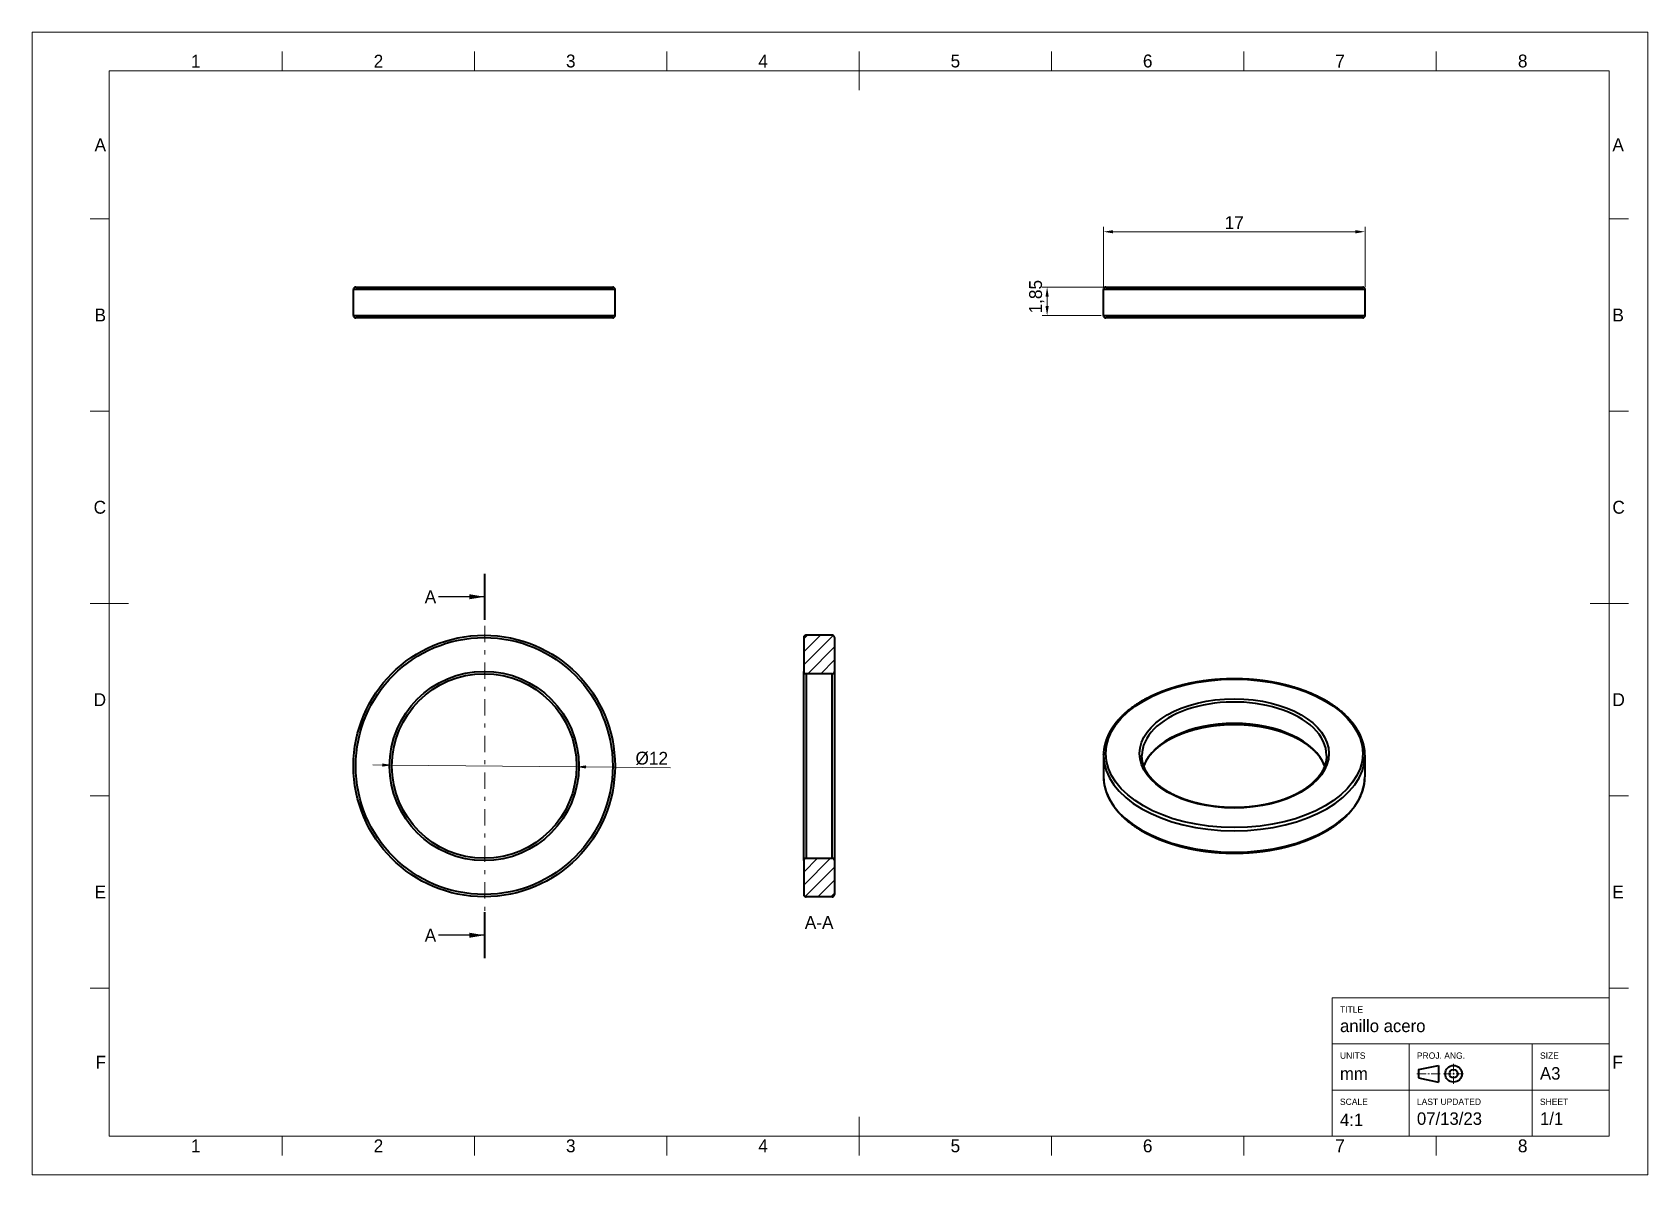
# Paper-space layout 'Sheet' of a CAD drawing. Header units: millimetres. Extents: x 0 to 420, y 0 to 297.
# The model-space entities are those that its viewports show. They can reach past a viewport. Long polylines and large blocks are cut down to what shows.
import ezdxf

# ---------------------------------------------------------------- set-up
doc = ezdxf.new("R2010")
doc.units = ezdxf.units.MM
doc.linetypes.add('SectionLineISO', pattern=[13.758333, 4.233333, -2.116667, 1.058333, -2.116667, 4.233333])
for name, color, linetype in [('Annotations', 7, 'Continuous'), ('Border', 7, 'Continuous'), ('Geometries', 7, 'Continuous')]:
    doc.layers.add(name, color=color, linetype=linetype)
doc.styles.add('Shapr0', font='txt', dxfattribs={"height": 3.3495})
doc.styles.add('Shapr1', font='txt', dxfattribs={"height": 3.3495})
doc.styles.add('Shapr3', font='txt', dxfattribs={"height": 3.3495})
doc.styles.add('Shapr4', font='txt', dxfattribs={"height": 3.3495})
doc.styles.add('Shapr6', font='txt', dxfattribs={"height": 0.837375})
doc.dimstyles.new('ISO-25', dxfattribs={"dimtxt": 2.5, "dimasz": 2.5, "dimexe": 1.25, "dimexo": 0.625, "dimtad": 1, "dimtxsty": 'Standard', "dimcen": 2.5, "dimadec": 0, "dimazin": 0, "dimtfac": 1, "dimtmove": 0, "dimatfit": 3, "dimfxl": 1, "dimarcsym": 0})

psp = doc.layouts.new('Sheet')

msp = doc.modelspace()

# ---------------------------------------------------------------- texts
at = {"layer": 'Annotations', "linetype": 'Continuous', "lineweight": 40, "insert": (204.578, 67.25), "char_height": 3.3495, "width": 1000, "attachment_point": 2, "style": 'Shapr6'}
msp.add_mtext('A-A', dxfattribs=at)
at = {"layer": 'Border', "linetype": 'Continuous', "lineweight": 15, "char_height": 3.349, "width": 3.3495, "style": 'Shapr0'}
for s, insert, attachment_point in [('1', (42.5, 287.825), 8), ('2', (90, 287.825), 8), ('3', (140, 287.825), 8), ('4', (190, 287.825), 8), ('5', (240, 287.825), 8), ('6', (290, 287.825), 8), ('7', (340, 287.825), 8), ('8', (387.5, 287.825), 8), ('A', (19.175, 267.75), 6), ('A', (410.825, 267.75), 4), ('B', (19.175, 223.5), 6), ('B', (410.825, 223.5), 4), ('C', (19.175, 173.5), 6), ('C', (410.825, 173.5), 4), ('D', (19.175, 123.5), 6), ('D', (410.825, 123.5), 4), ('E', (19.175, 73.5), 6), ('E', (410.825, 73.5), 4), ('F', (19.175, 29.25), 6), ('F', (410.825, 29.25), 4), ('1', (42.5, 9.175), 2), ('2', (90, 9.175), 2), ('3', (140, 9.175), 2), ('4', (190, 9.175), 2), ('5', (240, 9.175), 2), ('6', (290, 9.175), 2), ('7', (340, 9.175), 2), ('8', (387.5, 9.175), 2)]:
    msp.add_mtext(s, dxfattribs=dict(at, insert=insert, attachment_point=attachment_point))
at = {"layer": 'Border', "linetype": 'Continuous', "lineweight": 15, "attachment_point": 1, "style": 'Shapr1'}
for s, insert, char_height in [('TITLE', (340, 43.75), 1.65), ('anillo acero', (340, 40.32), 3.25), ('UNITS', (340, 31.783), 1.65), ('PROJ. ANG.', (360, 31.783), 1.65), ('SIZE', (392, 31.783), 1.65), ('mm', (340, 27.9), 3.25), ('A3', (392, 27.965), 3.25), ('SCALE', (340, 19.783), 1.65), ('LAST UPDATED', (360, 19.783), 1.65), ('SHEET', (392, 19.783), 1.65), ('4:1', (340, 15.9), 3.25), ('07/13/23', (360, 16.204), 3.25), ('1/1', (392, 16.204), 3.25)]:
    msp.add_mtext(s, dxfattribs=dict(at, insert=insert, char_height=char_height))

# ---------------------------------------------------------------- blocks, each defined once
blk = doc.blocks.new('*D2')
at = {"layer": 'Annotations', "color": 0, "linetype": 'Continuous', "lineweight": 15}
for p, q in [((278.5, 230.78), (278.5, 246.4)), ((344, 245.15), (281, 245.15)), ((346.5, 230.78), (346.5, 246.4))]:
    blk.add_line(p, q, dxfattribs=at)
at = {"layer": 'Annotations', "color": 0}
for points in [[(281, 245.57), (281, 244.73), (278.5, 245.15)], [(344, 244.73), (344, 245.57), (346.5, 245.15)]]:
    blk.add_solid(points, dxfattribs=at)
at = {"layer": 'Defpoints', "color": 0}
for p in [(278.5, 245.15), (278.5, 230.15), (346.5, 230.15)]:
    blk.add_point(p, dxfattribs=at)
at = {"layer": 'Annotations', "color": 0, "lineweight": 15, "insert": (312.5, 247.52), "char_height": 3.349, "attachment_point": 5, "style": 'Shapr3'}
blk.add_mtext('\\A1;17', dxfattribs=at)
blk = doc.blocks.new('*D3')
at = {"layer": 'Annotations', "color": 0, "linetype": 'Continuous', "lineweight": 15}
for p, q in [((278.48, 230.75), (262.6, 230.75)), ((263.85, 228.25), (263.85, 225.85)), ((277.88, 223.35), (262.6, 223.35))]:
    blk.add_line(p, q, dxfattribs=at)
at = {"layer": 'Annotations', "color": 0}
for points in [[(264.27, 228.25), (263.43, 228.25), (263.85, 230.75)], [(263.43, 225.85), (264.27, 225.85), (263.85, 223.35)]]:
    blk.add_solid(points, dxfattribs=at)
at = {"layer": 'Defpoints', "color": 0}
for p in [(279.1, 230.75), (263.85, 223.35), (278.5, 223.35)]:
    blk.add_point(p, dxfattribs=at)
at = {"layer": 'Annotations', "color": 0, "lineweight": 15, "insert": (261.16, 228.26), "char_height": 3.349, "attachment_point": 5, "rotation": 90, "style": 'Shapr3'}
blk.add_mtext('\\A1;1,85', dxfattribs=at)
blk = doc.blocks.new('*D4')
at = {"layer": 'Annotations', "color": 0, "linetype": 'Continuous', "lineweight": 15}
for p, q in [((91, 106.5), (88.5, 106.52)), ((93.5, 106.47), (141.5, 106.03)), ((144, 106), (165.97, 105.8))]:
    blk.add_line(p, q, dxfattribs=at)
at = {"layer": 'Annotations', "color": 0}
for points in [[(91, 106.08), (91.01, 106.91), (93.5, 106.47)], [(144, 106.42), (143.99, 105.59), (141.5, 106.03)]]:
    blk.add_solid(points, dxfattribs=at)
at = {"layer": 'Defpoints', "color": 0}
for p in [(93.5, 106.47), (141.5, 106.03)]:
    blk.add_point(p, dxfattribs=at)
at = {"layer": 'Annotations', "color": 0, "lineweight": 15, "insert": (161.06, 108.22), "char_height": 3.349, "attachment_point": 5, "rotation": 359.4663, "style": 'Shapr4'}
blk.add_mtext('\\A1;%%c12', dxfattribs=at)
blk = doc.blocks.new('*U6')
at = {"layer": 'Border', "linetype": 'Continuous', "lineweight": 15}
for p, q in [((410, 46), (338, 46)), ((338, 10), (338, 46)), ((410, 10), (410, 46)), ((410, 34), (338, 34)), ((358, 10), (358, 34)), ((390, 10), (390, 34)), ((360, 26.23), (362.38, 26.23)), ((362.82, 26.23), (363.25, 26.23)), ((366.07, 26.23), (363.68, 26.23)), ((368.88, 26.23), (366.93, 26.23)), ((369.32, 26.23), (369.75, 26.23)), ((369.53, 26.88), (369.53, 28.83)), ((369.53, 26.02), (369.53, 26.45)), ((369.53, 25.58), (369.53, 23.63)), ((370.18, 26.23), (372.13, 26.23)), ((410, 22), (338, 22)), ((410, 10), (338, 10))]:
    blk.add_line(p, q, dxfattribs=at)
at = {"layer": 'Border', "linetype": 'Continuous', "lineweight": 40}
for p, q in [((360.43, 27.32), (365.63, 28.4)), ((360.43, 27.32), (360.43, 25.15)), ((365.63, 28.4), (365.63, 24.07)), ((360.43, 25.15), (365.63, 24.07))]:
    blk.add_line(p, q, dxfattribs=at)
for radius in [2.17, 1.08]:
    blk.add_circle((369.53, 26.23), radius, dxfattribs=at)
blk = doc.blocks.new('*U5')
at = {"layer": 'Annotations', "linetype": 'Continuous', "lineweight": 40}
for p, q in [((117.62, 144.25), (117.62, 156.25)), ((117.62, 56.25), (117.62, 68.25))]:
    blk.add_line(p, q, dxfattribs=at)
at = {"layer": 'Annotations', "linetype": 'SectionLineISO', "lineweight": 15, "flags": 128}
blk.add_lwpolyline([(117.62, 62.25), (117.62, 150.25)], dxfattribs=at)
at = {"layer": 'Annotations', "linetype": 'Continuous', "lineweight": -3, "char_height": 3.35, "width": 4000, "attachment_point": 4, "style": 'Shapr4'}
for insert in [(102.02, 150.25), (102.02, 62.25)]:
    blk.add_mtext('A', dxfattribs=dict(at, insert=insert))
at = {"layer": 'Annotations', "linetype": 'Continuous', "lineweight": 15}
for points in [[(117.62, 150.25), (105.62, 150.25)], [(117.62, 62.25), (105.62, 62.25)]]:
    blk.add_leader(points, dimstyle='ISO-25', override={"dimasz": 4}, dxfattribs=at)

# ---------------------------------------------------------------- dimensions: what is measured, and where the dimension line sits
at = {"layer": 'Annotations', "linetype": 'Continuous', "lineweight": 15}
dim = msp.add_linear_dim(base=(278.5, 245.15), p1=(346.5, 230.15), p2=(278.5, 230.15), dimstyle='ISO-25', override={"dimscale": 1, "dimgap": 0.7, "dimdec": 2, "dimlfac": 0.25, "dimrnd": 0.01, "dimzin": 8, "dimdsep": 44, "dimtxsty": 'Shapr3', "dimse1": 0, "dimse2": 0, "dimadec": 2, "dimtol": 0, "dimlim": 0, "dimtp": 0, "dimtm": 0, "dimtfac": 0.6, "dimtdec": 8, "dimfrac": 2, "dimtolj": 1, "dimlwd": 15, "dimlwe": 15}, dxfattribs=at)
dim.commit()
dim.dimension.update_dxf_attribs({"geometry": '*D2', "text_midpoint": (312.5, 245.15), "dimtype": 160})
dim = msp.add_linear_dim(base=(263.849, 223.35), p1=(279.1, 230.75), p2=(278.5, 223.35), angle=90, dimstyle='ISO-25', override={"dimscale": 1, "dimgap": 0.7, "dimdec": 2, "dimlfac": 0.25, "dimrnd": 0.01, "dimzin": 8, "dimdsep": 44, "dimtxsty": 'Shapr3', "dimse1": 0, "dimse2": 0, "dimadec": 2, "dimtol": 0, "dimlim": 0, "dimtp": 0, "dimtm": 0, "dimtfac": 0.6, "dimtdec": 8, "dimfrac": 2, "dimtolj": 1, "dimlwd": 15, "dimlwe": 15}, dxfattribs=at)
dim.commit()
dim.dimension.update_dxf_attribs({"geometry": '*D3', "text_midpoint": (263.849, 228.262), "dimtype": 160})
dim = msp.add_diameter_dim_2p(p1=(93.501, 106.474), p2=(141.499, 106.026), dimstyle='ISO-25', override={"dimscale": 1, "dimgap": 0.7, "dimdec": 2, "dimlfac": 0.25, "dimrnd": 0.01, "dimzin": 8, "dimdsep": 44, "dimtxsty": 'Shapr4', "dimcen": 2.5, "dimadec": 2, "dimtol": 0, "dimlim": 0, "dimtp": 0, "dimtm": 0, "dimtfac": 0.6, "dimtdec": 8, "dimtofl": 1, "dimfrac": 2, "dimtolj": 1, "dimlwd": 15, "dimlwe": 15}, dxfattribs=at)
dim.commit()
dim.dimension.update_dxf_attribs({"geometry": '*D4', "text_midpoint": (161.039, 105.844), "dimtype": 163})

# ---------------------------------------------------------------- hatches: boundary and pattern name
at = {"layer": 'Geometries', "linetype": 'Continuous', "lineweight": 15}
h = msp.add_hatch(dxfattribs=at)
h.set_pattern_fill('ANSI31', color=256, scale=0.75, style=0)
h.set_pattern_definition([(45, (204.5777, 106.25), (-1.6838, 1.6838), [])])
h.paths.add_polyline_path([(208.578, 130.85), (208.578, 130.842), (208.577, 130.822), (208.576, 130.803), (208.575, 130.797), (208.573, 130.778), (208.571, 130.758), (208.567, 130.739), (208.563, 130.72), (208.559, 130.701), (208.554, 130.682), (208.548, 130.663), (208.541, 130.644), (208.534, 130.626), (208.527, 130.607), (208.524, 130.603), (208.516, 130.585), (208.507, 130.567), (208.498, 130.55), (208.487, 130.533), (208.477, 130.517), (208.466, 130.5), (208.454, 130.485), (208.442, 130.469), (208.429, 130.454), (208.415, 130.439), (208.412, 130.436), (208.398, 130.421), (208.384, 130.408), (208.369, 130.395), (208.354, 130.382), (208.338, 130.37), (208.322, 130.359), (208.306, 130.348), (208.289, 130.337), (208.272, 130.327), (208.255, 130.318), (208.248, 130.314), (208.23, 130.305), (208.212, 130.297), (208.194, 130.29), (208.175, 130.283), (208.156, 130.277), (208.137, 130.271), (208.133, 130.27), (208.114, 130.265), (208.095, 130.261), (208.076, 130.258), (208.056, 130.255), (208.037, 130.253), (208.017, 130.251), (207.997, 130.25), (207.978, 130.25), (201.178, 130.25), (201.171, 130.25), (201.152, 130.25), (201.132, 130.251), (201.112, 130.253), (201.092, 130.256), (201.087, 130.257), (201.068, 130.26), (201.049, 130.264), (201.03, 130.268), (201.011, 130.273), (200.992, 130.279), (200.973, 130.286), (200.955, 130.293), (200.937, 130.3), (200.918, 130.309), (200.901, 130.318), (200.894, 130.321), (200.876, 130.331), (200.86, 130.341), (200.843, 130.352), (200.827, 130.363), (200.811, 130.375), (200.796, 130.387), (200.792, 130.39), (200.777, 130.403), (200.762, 130.417), (200.748, 130.431), (200.735, 130.445), (200.722, 130.46), (200.709, 130.475), (200.697, 130.49), (200.686, 130.506), (200.675, 130.523), (200.664, 130.54), (200.661, 130.544), (200.652, 130.561), (200.642, 130.579), (200.634, 130.596), (200.626, 130.614), (200.618, 130.632), (200.612, 130.651), (200.605, 130.67), (200.6, 130.689), (200.595, 130.708), (200.59, 130.727), (200.589, 130.732), (200.586, 130.752), (200.583, 130.771), (200.581, 130.791), (200.579, 130.81), (200.578, 130.83), (200.578, 130.85), (200.578, 139.65), (200.578, 139.656), (200.578, 139.675), (200.578, 139.681), (200.58, 139.7), (200.582, 139.72), (200.584, 139.739), (200.588, 139.759), (200.592, 139.778), (200.596, 139.797), (200.601, 139.816), (200.607, 139.835), (200.613, 139.854), (200.621, 139.872), (200.622, 139.877), (200.63, 139.895), (200.639, 139.913), (200.647, 139.931), (200.657, 139.948), (200.667, 139.965), (200.678, 139.981), (200.689, 139.998), (200.7, 140.013), (200.713, 140.029), (200.726, 140.044), (200.729, 140.048), (200.742, 140.063), (200.756, 140.077), (200.77, 140.09), (200.785, 140.103), (200.8, 140.116), (200.816, 140.128), (200.831, 140.14), (200.848, 140.151), (200.865, 140.162), (200.882, 140.172), (200.886, 140.174), (200.904, 140.183), (200.921, 140.192), (200.939, 140.2), (200.957, 140.208), (200.976, 140.215), (200.994, 140.221), (201.013, 140.227), (201.032, 140.232), (201.052, 140.236), (201.071, 140.24), (201.08, 140.242), (201.099, 140.245), (201.119, 140.247), (201.138, 140.249), (201.158, 140.249), (201.178, 140.25), (207.978, 140.25), (207.989, 140.25), (208.009, 140.249), (208.014, 140.249), (208.033, 140.247), (208.053, 140.245), (208.072, 140.242), (208.092, 140.239), (208.111, 140.235), (208.13, 140.23), (208.149, 140.225), (208.168, 140.219), (208.187, 140.212), (208.205, 140.205), (208.21, 140.203), (208.228, 140.195), (208.246, 140.187), (208.263, 140.178), (208.28, 140.168), (208.297, 140.158), (208.314, 140.147), (208.33, 140.136), (208.346, 140.124), (208.361, 140.111), (208.376, 140.098), (208.38, 140.095), (208.394, 140.081), (208.408, 140.068), (208.422, 140.053), (208.435, 140.038), (208.447, 140.023), (208.459, 140.008), (208.471, 139.992), (208.482, 139.975), (208.492, 139.958), (208.502, 139.941), (208.505, 139.937), (208.514, 139.919), (208.522, 139.901), (208.53, 139.883), (208.538, 139.865), (208.544, 139.847), (208.551, 139.828), (208.556, 139.809), (208.561, 139.79), (208.565, 139.771), (208.569, 139.751), (208.57, 139.748), (208.573, 139.728), (208.575, 139.709), (208.576, 139.689), (208.577, 139.669), (208.578, 139.65)], flags=0)
h.paths.add_polyline_path([(207.978, 82.25), (207.996, 82.25), (208.016, 82.249), (208.035, 82.247), (208.055, 82.245), (208.074, 82.242), (208.094, 82.239), (208.113, 82.235), (208.132, 82.23), (208.151, 82.225), (208.17, 82.218), (208.175, 82.217), (208.194, 82.21), (208.212, 82.203), (208.23, 82.195), (208.248, 82.186), (208.265, 82.177), (208.282, 82.167), (208.299, 82.157), (208.315, 82.146), (208.332, 82.135), (208.348, 82.123), (208.352, 82.12), (208.367, 82.107), (208.382, 82.094), (208.396, 82.081), (208.41, 82.067), (208.423, 82.052), (208.436, 82.037), (208.449, 82.022), (208.461, 82.006), (208.472, 81.99), (208.483, 81.974), (208.487, 81.967), (208.498, 81.95), (208.507, 81.933), (208.516, 81.915), (208.524, 81.897), (208.532, 81.879), (208.54, 81.861), (208.541, 81.856), (208.548, 81.837), (208.554, 81.819), (208.559, 81.8), (208.563, 81.781), (208.567, 81.761), (208.571, 81.742), (208.573, 81.722), (208.575, 81.703), (208.577, 81.683), (208.578, 81.663), (208.578, 81.65), (208.578, 72.85), (208.577, 72.83), (208.576, 72.811), (208.575, 72.791), (208.572, 72.771), (208.57, 72.752), (208.569, 72.747), (208.565, 72.727), (208.561, 72.708), (208.556, 72.689), (208.55, 72.67), (208.544, 72.652), (208.537, 72.633), (208.53, 72.615), (208.522, 72.597), (208.513, 72.579), (208.504, 72.561), (208.501, 72.557), (208.491, 72.54), (208.481, 72.523), (208.47, 72.507), (208.458, 72.491), (208.446, 72.475), (208.434, 72.46), (208.421, 72.445), (208.407, 72.431), (208.393, 72.417), (208.378, 72.403), (208.372, 72.398), (208.357, 72.385), (208.342, 72.373), (208.326, 72.362), (208.31, 72.35), (208.293, 72.34), (208.276, 72.33), (208.272, 72.327), (208.254, 72.318), (208.237, 72.309), (208.219, 72.301), (208.201, 72.293), (208.182, 72.286), (208.164, 72.28), (208.145, 72.274), (208.126, 72.269), (208.106, 72.264), (208.087, 72.26), (208.076, 72.258), (208.056, 72.255), (208.037, 72.253), (208.017, 72.251), (207.997, 72.251), (207.978, 72.25), (201.178, 72.25), (201.164, 72.25), (201.144, 72.251), (201.139, 72.251), (201.119, 72.253), (201.1, 72.255), (201.08, 72.258), (201.061, 72.262), (201.042, 72.266), (201.023, 72.271), (201.004, 72.276), (200.985, 72.282), (200.966, 72.289), (200.948, 72.296), (200.943, 72.298), (200.925, 72.306), (200.907, 72.315), (200.89, 72.324), (200.873, 72.333), (200.856, 72.344), (200.84, 72.355), (200.823, 72.366), (200.808, 72.378), (200.792, 72.39), (200.777, 72.403), (200.771, 72.409), (200.757, 72.422), (200.743, 72.436), (200.73, 72.451), (200.717, 72.466), (200.705, 72.481), (200.693, 72.497), (200.69, 72.501), (200.678, 72.517), (200.668, 72.534), (200.658, 72.551), (200.648, 72.568), (200.639, 72.586), (200.631, 72.603), (200.623, 72.621), (200.616, 72.64), (200.609, 72.659), (200.603, 72.678), (200.598, 72.694), (200.593, 72.714), (200.589, 72.733), (200.586, 72.752), (200.583, 72.771), (200.581, 72.791), (200.579, 72.811), (200.578, 72.83), (200.578, 72.85), (200.578, 81.65), (200.578, 81.671), (200.579, 81.69), (200.581, 81.71), (200.583, 81.73), (200.586, 81.749), (200.589, 81.769), (200.594, 81.788), (200.595, 81.793), (200.6, 81.812), (200.606, 81.831), (200.612, 81.85), (200.619, 81.868), (200.626, 81.886), (200.634, 81.904), (200.643, 81.922), (200.652, 81.939), (200.662, 81.957), (200.672, 81.974), (200.677, 81.98), (200.688, 81.997), (200.699, 82.012), (200.711, 82.028), (200.724, 82.043), (200.737, 82.058), (200.751, 82.072), (200.755, 82.076), (200.769, 82.089), (200.783, 82.103), (200.798, 82.115), (200.814, 82.127), (200.83, 82.139), (200.846, 82.15), (200.862, 82.161), (200.879, 82.171), (200.897, 82.181), (200.915, 82.19), (200.919, 82.192), (200.937, 82.2), (200.955, 82.208), (200.974, 82.215), (200.992, 82.221), (201.011, 82.227), (201.03, 82.232), (201.049, 82.236), (201.069, 82.24), (201.088, 82.244), (201.108, 82.246), (201.119, 82.247), (201.138, 82.249), (201.158, 82.25), (201.178, 82.25)], flags=0)

# ---------------------------------------------------------------- linework, layer by layer
at = {"layer": 'Border', "linetype": 'Continuous', "lineweight": 15}
for p, q in [((65, 287), (65, 292)), ((115, 287), (115, 292)), ((165, 287), (165, 292)), ((215, 282), (215, 292)), ((265, 287), (265, 292)), ((315, 287), (315, 292)), ((365, 287), (365, 292)), ((410, 287), (20, 287)), ((20, 287), (20, 10)), ((410, 10), (410, 287)), ((20, 248.5), (15, 248.5)), ((410, 248.5), (415, 248.5)), ((20, 198.5), (15, 198.5)), ((410, 198.5), (415, 198.5)), ((25, 148.5), (15, 148.5)), ((405, 148.5), (415, 148.5)), ((20, 98.5), (15, 98.5)), ((410, 98.5), (415, 98.5)), ((20, 48.5), (15, 48.5)), ((410, 48.5), (415, 48.5)), ((215, 15), (215, 5)), ((20, 10), (410, 10)), ((65, 10), (65, 5)), ((115, 10), (115, 5)), ((165, 10), (165, 5)), ((265, 10), (265, 5)), ((315, 10), (315, 5)), ((365, 10), (365, 5))]:
    msp.add_line(p, q, dxfattribs=at)
at = {"layer": 'Geometries', "linetype": 'Continuous', "lineweight": 40}
for p, q in [((151.5, 230.15), (83.5, 230.15)), ((83.5, 223.35), (83.5, 230.15)), ((84.1, 230.75), (150.9, 230.75)), ((151.5, 223.35), (151.5, 230.15)), ((346.5, 230.15), (278.5, 230.15)), ((278.5, 223.35), (278.5, 230.15)), ((279.1, 230.75), (345.9, 230.75)), ((346.5, 223.35), (346.5, 230.15)), ((83.5, 223.35), (151.5, 223.35)), ((150.9, 222.75), (84.1, 222.75)), ((278.5, 223.35), (346.5, 223.35)), ((345.9, 222.75), (279.1, 222.75)), ((200.578, 139.65), (200.578, 130.85)), ((207.978, 140.25), (201.178, 140.25)), ((208.578, 139.65), (208.578, 130.85)), ((200.578, 81.65), (200.578, 130.85)), ((207.978, 130.25), (201.178, 130.25)), ((201.178, 130.25), (201.178, 82.25)), ((207.978, 82.25), (207.978, 130.25)), ((208.578, 130.85), (208.578, 81.65)), ((278.501, 109.199), (278.501, 109.209)), ((278.5, 109.026), (278.5, 103.474)), ((288.5, 108.973), (288.5, 109.014)), ((289.012, 106.25), (288.999, 106.285)), ((346.5, 109.065), (346.5, 109.081)), ((346.5, 103.474), (346.5, 109.026)), ((200.578, 81.65), (200.578, 72.85)), ((201.178, 82.25), (207.978, 82.25)), ((208.578, 81.65), (208.578, 72.85)), ((207.978, 72.25), (201.178, 72.25))]:
    msp.add_line(p, q, dxfattribs=at)
at = {"layer": 'Geometries', "linetype": 'Continuous', "lineweight": 40, "flags": 128}
for points in [[(201.178, 140.25), (201.142, 140.249), (201.106, 140.246), (201.071, 140.24), (201.032, 140.232), (200.993, 140.221), (200.955, 140.207), (200.917, 140.19), (200.882, 140.172), (200.847, 140.151), (200.814, 140.127), (200.783, 140.101), (200.753, 140.074), (200.726, 140.044), (200.7, 140.013), (200.677, 139.98), (200.656, 139.945), (200.637, 139.909), (200.621, 139.872), (200.607, 139.834), (200.596, 139.795), (200.587, 139.756), (200.581, 139.716), (200.578, 139.675), (200.578, 139.65)], [(208.578, 139.65), (208.577, 139.684), (208.574, 139.718), (208.569, 139.751), (208.561, 139.791), (208.55, 139.83), (208.537, 139.868), (208.521, 139.905), (208.502, 139.941), (208.481, 139.976), (208.458, 140.009), (208.433, 140.041), (208.405, 140.07), (208.376, 140.098), (208.345, 140.124), (208.312, 140.148), (208.278, 140.169), (208.242, 140.188), (208.205, 140.205), (208.167, 140.219), (208.129, 140.23), (208.089, 140.239), (208.049, 140.246), (208.009, 140.249), (207.978, 140.25)], [(200.578, 130.85), (200.579, 130.809), (200.583, 130.768), (200.59, 130.727), (200.6, 130.688), (200.612, 130.649), (200.627, 130.612), (200.644, 130.575), (200.664, 130.54), (200.686, 130.506), (200.71, 130.474), (200.737, 130.443), (200.765, 130.414), (200.796, 130.387), (200.829, 130.362), (200.864, 130.338), (200.901, 130.318), (200.937, 130.3), (200.975, 130.285), (201.013, 130.273), (201.053, 130.263), (201.092, 130.256), (201.135, 130.251), (201.178, 130.25)], [(207.978, 130.25), (208.018, 130.251), (208.058, 130.255), (208.098, 130.262), (208.137, 130.271), (208.178, 130.284), (208.217, 130.299), (208.255, 130.318), (208.29, 130.337), (208.324, 130.36), (208.356, 130.384), (208.387, 130.411), (208.415, 130.439), (208.442, 130.47), (208.466, 130.502), (208.489, 130.536), (208.509, 130.571), (208.527, 130.607), (208.542, 130.645), (208.554, 130.683), (208.564, 130.723), (208.571, 130.762), (208.576, 130.803), (208.577, 130.826), (208.578, 130.85)], [(328.444, 126.599), (328.371, 126.621), (328.232, 126.664), (328.093, 126.706), (327.954, 126.748), (327.814, 126.789), (327.674, 126.83), (327.533, 126.87), (327.393, 126.911), (327.251, 126.95), (327.11, 126.99), (326.968, 127.029), (326.826, 127.067), (326.684, 127.106), (326.541, 127.144), (326.398, 127.181), (326.255, 127.218), (326.112, 127.255), (325.968, 127.291), (325.824, 127.327), (325.679, 127.363), (325.535, 127.398), (325.39, 127.433), (325.245, 127.467), (325.099, 127.501), (324.953, 127.535), (324.808, 127.568), (324.661, 127.601), (324.515, 127.633), (324.368, 127.665), (324.221, 127.697), (324.074, 127.728), (323.926, 127.759), (323.779, 127.789), (323.631, 127.82), (323.482, 127.849), (323.334, 127.878), (323.185, 127.907), (323.037, 127.936), (322.887, 127.964), (322.738, 127.991), (322.589, 128.019), (322.439, 128.046), (322.289, 128.072), (322.139, 128.098), (321.988, 128.124), (321.838, 128.149), (321.687, 128.174), (321.536, 128.198), (321.385, 128.222), (321.234, 128.246), (321.082, 128.269), (320.93, 128.292), (320.779, 128.314), (320.626, 128.336), (320.474, 128.358), (320.322, 128.379), (320.169, 128.4), (320.017, 128.42), (319.864, 128.44), (319.711, 128.46), (319.558, 128.479), (319.404, 128.497), (319.251, 128.516), (319.097, 128.534), (318.943, 128.551), (318.79, 128.568), (318.635, 128.585), (318.481, 128.601), (318.327, 128.617), (318.173, 128.632), (318.018, 128.647), (317.864, 128.662), (317.709, 128.676), (317.554, 128.69), (317.399, 128.703), (317.244, 128.716), (317.089, 128.729), (316.934, 128.741), (316.778, 128.752), (316.623, 128.764), (316.467, 128.774), (316.312, 128.785), (316.156, 128.795), (316, 128.805), (315.844, 128.814), (315.688, 128.822), (315.532, 128.831), (315.376, 128.839), (315.22, 128.846), (315.064, 128.853), (314.908, 128.86), (314.752, 128.866), (314.595, 128.872), (314.439, 128.877), (314.283, 128.882), (314.126, 128.887), (313.97, 128.891), (313.813, 128.895), (313.657, 128.898), (313.5, 128.901), (313.344, 128.904), (313.187, 128.906), (313.03, 128.907), (312.874, 128.908), (312.717, 128.909), (312.56, 128.91), (312.404, 128.91), (312.247, 128.909), (312.091, 128.908), (311.934, 128.907), (311.777, 128.905), (311.621, 128.903), (311.464, 128.9), (311.308, 128.897), (311.151, 128.894), (310.995, 128.89), (310.838, 128.886), (310.682, 128.881), (310.525, 128.876), (310.369, 128.871), (310.213, 128.865), (310.056, 128.858), (309.9, 128.852), (309.744, 128.845), (309.588, 128.837), (309.432, 128.829), (309.276, 128.82), (309.12, 128.812), (308.964, 128.802), (308.809, 128.793), (308.653, 128.783), (308.497, 128.772), (308.342, 128.761), (308.186, 128.75), (308.031, 128.738), (307.876, 128.726), (307.721, 128.713), (307.566, 128.7), (307.411, 128.687), (307.256, 128.673), (307.101, 128.659), (306.947, 128.644), (306.792, 128.629), (306.638, 128.613), (306.484, 128.597), (306.329, 128.581), (306.175, 128.564), (306.022, 128.547), (305.868, 128.53), (305.714, 128.512), (305.561, 128.493), (305.408, 128.474), (305.254, 128.455), (305.101, 128.436), (304.949, 128.416), (304.796, 128.395), (304.643, 128.374), (304.491, 128.353), (304.339, 128.331), (304.187, 128.309), (304.035, 128.287), (303.883, 128.264), (303.732, 128.241), (303.581, 128.217), (303.43, 128.193), (303.279, 128.168), (303.128, 128.143), (302.977, 128.118), (302.827, 128.092), (302.677, 128.066), (302.527, 128.039), (302.377, 128.013), (302.228, 127.985), (302.079, 127.957), (301.93, 127.929), (301.781, 127.901), (301.632, 127.872), (301.484, 127.842), (301.336, 127.813), (301.188, 127.783), (301.04, 127.752), (300.893, 127.721), (300.745, 127.69), (300.599, 127.658), (300.452, 127.626), (300.305, 127.593), (300.159, 127.56), (300.013, 127.527), (299.868, 127.493), (299.722, 127.459), (299.577, 127.425), (299.432, 127.39), (299.288, 127.355), (299.143, 127.319), (298.999, 127.283), (298.856, 127.247), (298.712, 127.21), (298.569, 127.173), (298.426, 127.135), (298.284, 127.097), (298.141, 127.059), (297.999, 127.02), (297.858, 126.981), (297.716, 126.941), (297.575, 126.901), (297.435, 126.861), (297.294, 126.821), (297.154, 126.78), (297.014, 126.738), (296.875, 126.696), (296.736, 126.654), (296.597, 126.612), (296.459, 126.569), (296.321, 126.526), (296.183, 126.482), (296.045, 126.438), (295.908, 126.394), (295.772, 126.349), (295.635, 126.304), (295.499, 126.258), (295.364, 126.212), (295.228, 126.166), (295.093, 126.119), (294.959, 126.072), (294.825, 126.025), (294.691, 125.977), (294.557, 125.929), (294.424, 125.881), (294.292, 125.832), (294.159, 125.783), (294.027, 125.734), (293.896, 125.684), (293.765, 125.634), (293.634, 125.583), (293.504, 125.532), (293.374, 125.481), (293.244, 125.429), (293.115, 125.377), (292.986, 125.325), (292.858, 125.272), (292.73, 125.219), (292.603, 125.166), (292.475, 125.112), (292.349, 125.058), (292.223, 125.004), (292.097, 124.949), (291.971, 124.894), (291.847, 124.839), (291.722, 124.783), (291.598, 124.727), (291.474, 124.67), (291.351, 124.614), (291.228, 124.557), (291.106, 124.499), (290.984, 124.441), (290.863, 124.383), (290.742, 124.325), (290.622, 124.266), (290.502, 124.207), (290.382, 124.148), (290.263, 124.088), (290.144, 124.028), (290.026, 123.967), (289.909, 123.907), (289.792, 123.846), (289.675, 123.784), (289.559, 123.723), (289.443, 123.661), (289.328, 123.598), (289.213, 123.536), (289.099, 123.473), (288.985, 123.41), (288.872, 123.346), (288.759, 123.282), (288.647, 123.218), (288.535, 123.154), (288.424, 123.089), (288.313, 123.024), (288.203, 122.958), (288.093, 122.893), (287.984, 122.827), (287.875, 122.76), (287.767, 122.694), (287.659, 122.627), (287.552, 122.56), (287.446, 122.492), (287.34, 122.424), (287.234, 122.356), (287.129, 122.288), (287.025, 122.219), (286.921, 122.15), (286.818, 122.081), (286.715, 122.012), (286.612, 121.942), (286.511, 121.872), (286.41, 121.802), (286.309, 121.731), (286.209, 121.66), (286.109, 121.589), (286.011, 121.517), (285.912, 121.446), (285.814, 121.374), (285.717, 121.301), (285.621, 121.229), (285.524, 121.156), (285.429, 121.083), (285.334, 121.01), (285.24, 120.936), (285.146, 120.862), (285.053, 120.788), (284.96, 120.714), (284.868, 120.639), (284.777, 120.564), (284.686, 120.489), (284.595, 120.414), (284.506, 120.338), (284.417, 120.262), (284.328, 120.186), (284.24, 120.11), (284.153, 120.033), (284.067, 119.956), (283.98, 119.879), (283.895, 119.802), (283.81, 119.724), (283.726, 119.647), (283.642, 119.569), (283.559, 119.49), (283.477, 119.412), (283.395, 119.333), (283.314, 119.254), (283.234, 119.175), (283.154, 119.095), (283.075, 119.016), (282.996, 118.936), (282.918, 118.856), (282.841, 118.776), (282.764, 118.695), (282.688, 118.614), (282.613, 118.534), (282.538, 118.452), (282.464, 118.371), (282.39, 118.29), (282.317, 118.208), (282.245, 118.126), (282.173, 118.044), (282.103, 117.961), (282.032, 117.879), (281.963, 117.796), (281.894, 117.713), (281.825, 117.63), (281.758, 117.547), (281.691, 117.463), (281.625, 117.38), (281.559, 117.296), (281.494, 117.212), (281.43, 117.128), (281.366, 117.043), (281.303, 116.959), (281.241, 116.874), (281.179, 116.789), (281.118, 116.704), (281.058, 116.619), (280.998, 116.533), (280.939, 116.448), (280.881, 116.362), (280.824, 116.276), (280.767, 116.19), (280.71, 116.104), (280.655, 116.017), (280.6, 115.931), (280.546, 115.844), (280.493, 115.758), (280.44, 115.671), (280.388, 115.584), (280.336, 115.496), (280.286, 115.409), (280.236, 115.321), (280.186, 115.234), (280.138, 115.146), (280.09, 115.058), (280.043, 114.97), (279.996, 114.882), (279.95, 114.794), (279.905, 114.705), (279.861, 114.617), (279.817, 114.528), (279.774, 114.439), (279.732, 114.351), (279.69, 114.262), (279.649, 114.173), (279.609, 114.083), (279.57, 113.994), (279.531, 113.905), (279.493, 113.815), (279.455, 113.726), (279.419, 113.636), (279.383, 113.546), (279.348, 113.456), (279.313, 113.366), (279.279, 113.276), (279.246, 113.186), (279.214, 113.096), (279.182, 113.006), (279.151, 112.915), (279.121, 112.825), (279.091, 112.734), (279.063, 112.644), (279.034, 112.553), (279.007, 112.462), (278.98, 112.371), (278.955, 112.28), (278.929, 112.189), (278.905, 112.098), (278.881, 112.007), (278.858, 111.916), (278.836, 111.825), (278.814, 111.734), (278.793, 111.642), (278.773, 111.551), (278.753, 111.46), (278.735, 111.368), (278.717, 111.277), (278.699, 111.185), (278.683, 111.094), (278.667, 111.002), (278.652, 110.91), (278.637, 110.819), (278.624, 110.727), (278.611, 110.635), (278.598, 110.543), (278.587, 110.451), (278.576, 110.36), (278.566, 110.268), (278.556, 110.176), (278.548, 110.084), (278.54, 109.992), (278.533, 109.9), (278.526, 109.808), (278.52, 109.716), (278.515, 109.624), (278.511, 109.532), (278.507, 109.44), (278.504, 109.348), (278.502, 109.256), (278.501, 109.209)], [(346.5, 109.081), (346.499, 109.139), (346.498, 109.231), (346.496, 109.323), (346.494, 109.415), (346.49, 109.507), (346.486, 109.6), (346.481, 109.691), (346.476, 109.783), (346.469, 109.875), (346.462, 109.967), (346.454, 110.059), (346.446, 110.151), (346.437, 110.243), (346.427, 110.335), (346.416, 110.427), (346.405, 110.519), (346.393, 110.61), (346.38, 110.702), (346.367, 110.794), (346.352, 110.886), (346.337, 110.977), (346.322, 111.069), (346.305, 111.16), (346.288, 111.252), (346.27, 111.343), (346.252, 111.435), (346.233, 111.526), (346.213, 111.618), (346.192, 111.709), (346.17, 111.8), (346.148, 111.891), (346.125, 111.982), (346.102, 112.073), (346.078, 112.164), (346.052, 112.255), (346.027, 112.346), (346, 112.437), (345.973, 112.528), (345.945, 112.618), (345.917, 112.709), (345.887, 112.8), (345.857, 112.89), (345.827, 112.98), (345.795, 113.071), (345.763, 113.161), (345.73, 113.251), (345.697, 113.341), (345.662, 113.431), (345.627, 113.521), (345.591, 113.611), (345.555, 113.7), (345.518, 113.79), (345.48, 113.879), (345.442, 113.969), (345.402, 114.058), (345.362, 114.147), (345.322, 114.236), (345.28, 114.325), (345.238, 114.414), (345.195, 114.503), (345.152, 114.591), (345.108, 114.68), (345.063, 114.768), (345.017, 114.856), (344.971, 114.945), (344.924, 115.033), (344.876, 115.12), (344.828, 115.208), (344.779, 115.296), (344.729, 115.383), (344.679, 115.471), (344.627, 115.558), (344.576, 115.645), (344.523, 115.732), (344.47, 115.819), (344.416, 115.905), (344.361, 115.992), (344.306, 116.078), (344.25, 116.164), (344.193, 116.251), (344.136, 116.336), (344.078, 116.422), (344.019, 116.508), (343.96, 116.593), (343.9, 116.678), (343.839, 116.764), (343.778, 116.848), (343.716, 116.933), (343.653, 117.018), (343.59, 117.102), (343.525, 117.186), (343.461, 117.27), (343.395, 117.354), (343.329, 117.438), (343.263, 117.522), (343.195, 117.605), (343.127, 117.688), (343.058, 117.771), (342.989, 117.854), (342.919, 117.936), (342.848, 118.019), (342.777, 118.101), (342.705, 118.183), (342.632, 118.265), (342.559, 118.346), (342.485, 118.428), (342.41, 118.509), (342.335, 118.59), (342.259, 118.67), (342.183, 118.751), (342.106, 118.831), (342.028, 118.911), (341.95, 118.991), (341.871, 119.071), (341.791, 119.15), (341.711, 119.23), (341.63, 119.309), (341.548, 119.387), (341.466, 119.466), (341.383, 119.544), (341.3, 119.622), (341.216, 119.7), (341.131, 119.778), (341.046, 119.855), (340.96, 119.932), (340.874, 120.009), (340.787, 120.086), (340.699, 120.162), (340.611, 120.239), (340.522, 120.315), (340.433, 120.39), (340.343, 120.466), (340.252, 120.541), (340.161, 120.616), (340.069, 120.691), (339.976, 120.765), (339.883, 120.839), (339.79, 120.913), (339.696, 120.987), (339.601, 121.06), (339.506, 121.133), (339.41, 121.206), (339.313, 121.279), (339.216, 121.351), (339.119, 121.423), (339.02, 121.495), (338.922, 121.567), (338.822, 121.638), (338.722, 121.709), (338.622, 121.779), (338.521, 121.85), (338.42, 121.92), (338.317, 121.99), (338.215, 122.059), (338.112, 122.129), (338.008, 122.198), (337.904, 122.266), (337.799, 122.335), (337.694, 122.403), (337.588, 122.471), (337.481, 122.538), (337.374, 122.606), (337.267, 122.673), (337.159, 122.739), (337.05, 122.806), (336.941, 122.872), (336.832, 122.938), (336.722, 123.003), (336.611, 123.068), (336.5, 123.133), (336.389, 123.198), (336.277, 123.262), (336.164, 123.326), (336.051, 123.39), (335.937, 123.453), (335.823, 123.516), (335.709, 123.579), (335.594, 123.641), (335.478, 123.703), (335.362, 123.765), (335.245, 123.826), (335.128, 123.887), (335.011, 123.948), (334.893, 124.009), (334.774, 124.069), (334.656, 124.129), (334.536, 124.188), (334.416, 124.247), (334.296, 124.306), (334.175, 124.365), (334.054, 124.423), (333.932, 124.481), (333.81, 124.538), (333.688, 124.596), (333.565, 124.653), (333.441, 124.709), (333.317, 124.765), (333.193, 124.821), (333.068, 124.877), (332.943, 124.932), (332.817, 124.987), (332.691, 125.041), (332.565, 125.095), (332.438, 125.149), (332.31, 125.203), (332.183, 125.256), (332.054, 125.308), (331.926, 125.361), (331.797, 125.413), (331.667, 125.465), (331.538, 125.516), (331.407, 125.567), (331.277, 125.618), (331.146, 125.668), (331.014, 125.718), (330.882, 125.768), (330.75, 125.817), (330.618, 125.866), (330.485, 125.914), (330.351, 125.962), (330.218, 126.01), (330.084, 126.058), (329.949, 126.105), (329.814, 126.151), (329.679, 126.198), (329.544, 126.244), (329.408, 126.289), (329.272, 126.335), (329.135, 126.379), (328.998, 126.424), (328.861, 126.468), (328.723, 126.512), (328.585, 126.555), (328.444, 126.599)], [(289.012, 106.25), (289.018, 106.265), (289.045, 106.338), (289.073, 106.41), (289.102, 106.482), (289.131, 106.554), (289.162, 106.626), (289.193, 106.697), (289.224, 106.769), (289.256, 106.84), (289.289, 106.912), (289.323, 106.983), (289.357, 107.055), (289.392, 107.126), (289.428, 107.197), (289.464, 107.268), (289.501, 107.338), (289.539, 107.409), (289.577, 107.48), (289.616, 107.55), (289.656, 107.62), (289.697, 107.69), (289.738, 107.76), (289.779, 107.83), (289.822, 107.9), (289.865, 107.97), (289.909, 108.039), (289.953, 108.109), (289.998, 108.178), (290.044, 108.247), (290.09, 108.316), (290.137, 108.385), (290.185, 108.454), (290.234, 108.522), (290.283, 108.591), (290.332, 108.659), (290.383, 108.727), (290.434, 108.795), (290.485, 108.863), (290.538, 108.931), (290.591, 108.998), (290.644, 109.065), (290.699, 109.133), (290.753, 109.2), (290.809, 109.266), (290.865, 109.333), (290.922, 109.4), (290.98, 109.466), (291.038, 109.532), (291.096, 109.598), (291.156, 109.664), (291.216, 109.73), (291.276, 109.795), (291.338, 109.861), (291.4, 109.926), (291.462, 109.991), (291.525, 110.055), (291.589, 110.12), (291.653, 110.184), (291.718, 110.249), (291.784, 110.313), (291.85, 110.376), (291.917, 110.44), (291.985, 110.503), (292.053, 110.567), (292.122, 110.63), (292.191, 110.692), (292.261, 110.755), (292.331, 110.817), (292.402, 110.88), (292.474, 110.942), (292.547, 111.003), (292.619, 111.065), (292.693, 111.126), (292.767, 111.187), (292.842, 111.248), (292.917, 111.309), (292.993, 111.369), (293.069, 111.43), (293.146, 111.49), (293.224, 111.549), (293.302, 111.609), (293.381, 111.668), (293.46, 111.727), (293.54, 111.786), (293.621, 111.845), (293.702, 111.903), (293.784, 111.961), (293.866, 112.019), (293.949, 112.077), (294.032, 112.134), (294.116, 112.191), (294.2, 112.248), (294.285, 112.305), (294.371, 112.361), (294.457, 112.417), (294.543, 112.473), (294.63, 112.528), (294.718, 112.584), (294.806, 112.639), (294.895, 112.694), (294.984, 112.748), (295.074, 112.802), (295.165, 112.856), (295.255, 112.91), (295.347, 112.963), (295.439, 113.017), (295.531, 113.069), (295.624, 113.122), (295.718, 113.174), (295.812, 113.226), (295.906, 113.278), (296.001, 113.33), (296.096, 113.381), (296.192, 113.432), (296.289, 113.482), (296.386, 113.532), (296.483, 113.582), (296.581, 113.632), (296.68, 113.681), (296.778, 113.731), (296.878, 113.779), (296.978, 113.828), (297.078, 113.876), (297.179, 113.924), (297.28, 113.971), (297.382, 114.019), (297.484, 114.066), (297.586, 114.112), (297.69, 114.159), (297.793, 114.204), (297.897, 114.25), (298.001, 114.296), (298.106, 114.341), (298.212, 114.385), (298.317, 114.43), (298.423, 114.474), (298.53, 114.517), (298.637, 114.561), (298.744, 114.604), (298.852, 114.647), (298.96, 114.689), (299.069, 114.731), (299.178, 114.773), (299.288, 114.814), (299.398, 114.855), (299.508, 114.896), (299.619, 114.936), (299.73, 114.976), (299.841, 115.016), (299.953, 115.056), (300.065, 115.095), (300.178, 115.133), (300.291, 115.172), (300.404, 115.209), (300.518, 115.247), (300.632, 115.284), (300.746, 115.321), (300.861, 115.358), (300.976, 115.394), (301.092, 115.43), (301.208, 115.465), (301.324, 115.5), (301.44, 115.535), (301.557, 115.57), (301.674, 115.604), (301.792, 115.637), (301.91, 115.67), (302.028, 115.703), (302.146, 115.736), (302.265, 115.768), (302.384, 115.8), (302.504, 115.831), (302.624, 115.863), (302.744, 115.893), (302.864, 115.924), (302.985, 115.954), (303.105, 115.983), (303.227, 116.012), (303.348, 116.041), (303.47, 116.07), (303.592, 116.098), (303.714, 116.125), (303.837, 116.153), (303.96, 116.18), (304.083, 116.206), (304.206, 116.232), (304.33, 116.258), (304.454, 116.283), (304.578, 116.308), (304.702, 116.333), (304.827, 116.357), (304.951, 116.381), (305.077, 116.405), (305.202, 116.428), (305.327, 116.45), (305.453, 116.472), (305.579, 116.494), (305.705, 116.516), (305.831, 116.537), (305.958, 116.558), (306.085, 116.578), (306.212, 116.598), (306.339, 116.617), (306.466, 116.636), (306.594, 116.655), (306.721, 116.673), (306.849, 116.691), (306.977, 116.709), (307.105, 116.726), (307.234, 116.743), (307.362, 116.759), (307.491, 116.775), (307.62, 116.79), (307.749, 116.805), (307.878, 116.82), (308.007, 116.834), (308.137, 116.848), (308.266, 116.862), (308.396, 116.875), (308.526, 116.887), (308.656, 116.9), (308.786, 116.912), (308.916, 116.923), (309.046, 116.934), (309.176, 116.945), (309.307, 116.955), (309.438, 116.965), (309.568, 116.974), (309.699, 116.983), (309.83, 116.992), (309.961, 117), (310.092, 117.008), (310.223, 117.015), (310.354, 117.022), (310.485, 117.028), (310.616, 117.034), (310.748, 117.04), (310.879, 117.045), (311.01, 117.05), (311.142, 117.055), (311.273, 117.059), (311.405, 117.062), (311.537, 117.066), (311.668, 117.068), (311.8, 117.071), (311.931, 117.073), (312.063, 117.074), (312.195, 117.076), (312.326, 117.076), (312.458, 117.077), (312.59, 117.077), (312.722, 117.076), (312.853, 117.075), (312.985, 117.074), (313.117, 117.072), (313.248, 117.07), (313.38, 117.068), (313.512, 117.065), (313.643, 117.061), (313.775, 117.057), (313.906, 117.053), (314.038, 117.049), (314.169, 117.044), (314.3, 117.038), (314.432, 117.032), (314.563, 117.026), (314.694, 117.019), (314.825, 117.012), (314.956, 117.005), (315.087, 116.997), (315.218, 116.989), (315.349, 116.98), (315.48, 116.971), (315.61, 116.961), (315.741, 116.951), (315.871, 116.941), (316.001, 116.93), (316.132, 116.919), (316.262, 116.907), (316.392, 116.895), (316.522, 116.883), (316.651, 116.87), (316.781, 116.857), (316.911, 116.843), (317.04, 116.829), (317.169, 116.815), (317.298, 116.8), (317.427, 116.785), (317.556, 116.769), (317.685, 116.753), (317.813, 116.737), (317.941, 116.72), (318.07, 116.702), (318.198, 116.685), (318.325, 116.667), (318.453, 116.648), (318.58, 116.629), (318.708, 116.61), (318.835, 116.591), (318.962, 116.571), (319.088, 116.55), (319.215, 116.529), (319.341, 116.508), (319.467, 116.486), (319.593, 116.464), (319.719, 116.442), (319.844, 116.419), (319.969, 116.396), (320.094, 116.372), (320.219, 116.348), (320.343, 116.324), (320.468, 116.299), (320.592, 116.274), (320.715, 116.249), (320.839, 116.223), (320.962, 116.196), (321.085, 116.17), (321.208, 116.143), (321.331, 116.115), (321.453, 116.087), (321.575, 116.059), (321.696, 116.031), (321.818, 116.002), (321.939, 115.972), (322.06, 115.943), (322.18, 115.913), (322.3, 115.882), (322.42, 115.851), (322.54, 115.82), (322.659, 115.788), (322.778, 115.756), (322.897, 115.724), (323.015, 115.691), (323.133, 115.658), (323.251, 115.625), (323.369, 115.591), (323.486, 115.557), (323.602, 115.522), (323.719, 115.488), (323.835, 115.452), (323.936, 115.421)], [(323.936, 115.421), (323.996, 115.403), (324.112, 115.366), (324.226, 115.33), (324.341, 115.293), (324.455, 115.256), (324.569, 115.218), (324.682, 115.181), (324.795, 115.142), (324.908, 115.104), (325.02, 115.065), (325.132, 115.026), (325.244, 114.986), (325.355, 114.946), (325.466, 114.906), (325.576, 114.865), (325.686, 114.824), (325.796, 114.783), (325.905, 114.741), (326.014, 114.699), (326.122, 114.657), (326.23, 114.614), (326.338, 114.571), (326.445, 114.528), (326.551, 114.484), (326.658, 114.44), (326.763, 114.396), (326.869, 114.351), (326.974, 114.306), (327.078, 114.261), (327.182, 114.215), (327.286, 114.169), (327.389, 114.123), (327.492, 114.077), (327.594, 114.03), (327.696, 113.983), (327.797, 113.935), (327.898, 113.887), (327.999, 113.839), (328.098, 113.791), (328.198, 113.742), (328.297, 113.693), (328.395, 113.644), (328.493, 113.594), (328.591, 113.544), (328.688, 113.494), (328.785, 113.444), (328.881, 113.393), (328.976, 113.342), (329.071, 113.29), (329.166, 113.239), (329.26, 113.187), (329.354, 113.134), (329.447, 113.082), (329.539, 113.029), (329.631, 112.976), (329.723, 112.923), (329.814, 112.869), (329.904, 112.815), (329.994, 112.761), (330.084, 112.707), (330.173, 112.652), (330.261, 112.597), (330.349, 112.542), (330.436, 112.486), (330.523, 112.43), (330.609, 112.374), (330.695, 112.318), (330.78, 112.262), (330.864, 112.205), (330.948, 112.148), (331.032, 112.09), (331.114, 112.033), (331.197, 111.975), (331.279, 111.917), (331.36, 111.859), (331.44, 111.8), (331.52, 111.741), (331.6, 111.682), (331.679, 111.623), (331.757, 111.564), (331.835, 111.504), (331.912, 111.444), (331.989, 111.384), (332.065, 111.324), (332.14, 111.263), (332.215, 111.202), (332.289, 111.141), (332.363, 111.08), (332.436, 111.018), (332.508, 110.957), (332.58, 110.895), (332.651, 110.833), (332.722, 110.77), (332.792, 110.708), (332.862, 110.645), (332.93, 110.582), (332.999, 110.519), (333.066, 110.456), (333.133, 110.392), (333.2, 110.328), (333.265, 110.264), (333.331, 110.2), (333.395, 110.136), (333.459, 110.071), (333.522, 110.007), (333.585, 109.942), (333.647, 109.877), (333.708, 109.812), (333.769, 109.746), (333.829, 109.68), (333.889, 109.615), (333.948, 109.549), (334.006, 109.483), (334.064, 109.416), (334.121, 109.35), (334.177, 109.283), (334.233, 109.217), (334.288, 109.15), (334.342, 109.082), (334.396, 109.015), (334.449, 108.948), (334.501, 108.88), (334.553, 108.812), (334.604, 108.745), (334.655, 108.677), (334.705, 108.608), (334.754, 108.54), (334.802, 108.472), (334.85, 108.403), (334.897, 108.334), (334.944, 108.265), (334.99, 108.196), (335.035, 108.127), (335.08, 108.058), (335.124, 107.988), (335.167, 107.919), (335.209, 107.849), (335.251, 107.779), (335.292, 107.709), (335.333, 107.639), (335.373, 107.569), (335.412, 107.499), (335.451, 107.428), (335.489, 107.358), (335.526, 107.287), (335.562, 107.216), (335.598, 107.145), (335.633, 107.074), (335.668, 107.003), (335.701, 106.932), (335.735, 106.86), (335.767, 106.789), (335.799, 106.717), (335.83, 106.646), (335.86, 106.574), (335.89, 106.502), (335.919, 106.43), (335.947, 106.358), (335.975, 106.286), (335.988, 106.25)], [(278.501, 109.199), (278.501, 109.164), (278.5, 109.072), (278.5, 109.046)], [(288.507, 108.712), (288.506, 108.73), (288.503, 108.804), (288.501, 108.878), (288.5, 108.952), (288.5, 108.973)], [(288.999, 106.285), (288.991, 106.308), (288.965, 106.38), (288.939, 106.453), (288.915, 106.525), (288.891, 106.598), (288.868, 106.671), (288.845, 106.743), (288.823, 106.816), (288.802, 106.889), (288.782, 106.962), (288.762, 107.035), (288.743, 107.108), (288.725, 107.181), (288.707, 107.255), (288.69, 107.328), (288.674, 107.401), (288.659, 107.475), (288.644, 107.548), (288.63, 107.622), (288.617, 107.695), (288.604, 107.769), (288.592, 107.843), (288.581, 107.916), (288.571, 107.99), (288.561, 108.064), (288.552, 108.138), (288.544, 108.212), (288.536, 108.286), (288.529, 108.36), (288.523, 108.433), (288.518, 108.507), (288.513, 108.581), (288.509, 108.655), (288.507, 108.712)], [(335.988, 106.25), (335.963, 106.184), (335.935, 106.112), (335.907, 106.04), (335.878, 105.968), (335.848, 105.896), (335.817, 105.824), (335.786, 105.753), (335.753, 105.681), (335.721, 105.61), (335.687, 105.538), (335.653, 105.467), (335.618, 105.396), (335.583, 105.325), (335.547, 105.254), (335.51, 105.183), (335.472, 105.112), (335.434, 105.042), (335.395, 104.971), (335.356, 104.901), (335.316, 104.831), (335.275, 104.761), (335.233, 104.691), (335.191, 104.621), (335.148, 104.551), (335.105, 104.482), (335.06, 104.412), (335.015, 104.343), (334.97, 104.274), (334.924, 104.205), (334.877, 104.136), (334.829, 104.067), (334.781, 103.998), (334.732, 103.93), (334.683, 103.862), (334.633, 103.793), (334.582, 103.725), (334.53, 103.658), (334.478, 103.59), (334.425, 103.522), (334.372, 103.455), (334.318, 103.388), (334.263, 103.321), (334.208, 103.254), (334.152, 103.187), (334.095, 103.12), (334.038, 103.054), (333.98, 102.988), (333.921, 102.922), (333.862, 102.856), (333.802, 102.79), (333.742, 102.724), (333.681, 102.659), (333.619, 102.594), (333.557, 102.529), (333.494, 102.464), (333.43, 102.399), (333.366, 102.335), (333.301, 102.271), (333.236, 102.207), (333.17, 102.143), (333.103, 102.079), (333.036, 102.016), (332.968, 101.952), (332.899, 101.889), (332.83, 101.826), (332.76, 101.764), (332.69, 101.701), (332.619, 101.639), (332.548, 101.577), (332.475, 101.515), (332.403, 101.454), (332.329, 101.392), (332.255, 101.331), (332.181, 101.27), (332.106, 101.209), (332.03, 101.149), (331.954, 101.089), (331.877, 101.028), (331.799, 100.969), (331.721, 100.909), (331.643, 100.85), (331.564, 100.791), (331.484, 100.732), (331.403, 100.673), (331.323, 100.615), (331.241, 100.556), (331.159, 100.498), (331.077, 100.441), (330.993, 100.383), (330.91, 100.326), (330.825, 100.269), (330.741, 100.212), (330.655, 100.156), (330.569, 100.1), (330.483, 100.044), (330.396, 99.988), (330.308, 99.933), (330.22, 99.878), (330.132, 99.823), (330.043, 99.768), (329.953, 99.714), (329.863, 99.66), (329.772, 99.606), (329.681, 99.553), (329.589, 99.499), (329.497, 99.446), (329.404, 99.394), (329.311, 99.341), (329.217, 99.289), (329.123, 99.238), (329.028, 99.186), (328.932, 99.135), (328.837, 99.084), (328.74, 99.033), (328.643, 98.983), (328.546, 98.933), (328.448, 98.883), (328.35, 98.833), (328.251, 98.784), (328.152, 98.735), (328.052, 98.687), (327.952, 98.639), (327.852, 98.591), (327.751, 98.543), (327.649, 98.496), (327.547, 98.449), (327.445, 98.402), (327.342, 98.355), (327.238, 98.309), (327.134, 98.264), (327.03, 98.218), (326.925, 98.173), (326.82, 98.128), (326.715, 98.084), (326.609, 98.04), (326.502, 97.996), (326.395, 97.952), (326.288, 97.909), (326.18, 97.866), (326.072, 97.824), (325.964, 97.782), (325.855, 97.74), (325.745, 97.698), (325.636, 97.657), (325.525, 97.616), (325.415, 97.576), (325.304, 97.536), (325.193, 97.496), (325.081, 97.456), (324.969, 97.417), (324.856, 97.378), (324.743, 97.34), (324.63, 97.302), (324.517, 97.264), (324.403, 97.227), (324.288, 97.19), (324.174, 97.153), (324.059, 97.117), (323.943, 97.081), (323.827, 97.045), (323.711, 97.01), (323.595, 96.975), (323.478, 96.941), (323.361, 96.907), (323.244, 96.873), (323.126, 96.84), (323.008, 96.806), (322.889, 96.774), (322.771, 96.741), (322.652, 96.71), (322.532, 96.678), (322.413, 96.647), (322.293, 96.616), (322.172, 96.586), (322.052, 96.555), (321.931, 96.526), (321.81, 96.496), (321.689, 96.468), (321.567, 96.439), (321.445, 96.411), (321.323, 96.383), (321.2, 96.356), (321.077, 96.329), (320.954, 96.302), (320.831, 96.276), (320.708, 96.25), (320.584, 96.224), (320.46, 96.199), (320.336, 96.174), (320.211, 96.15), (320.086, 96.126), (319.961, 96.103), (319.836, 96.079), (319.711, 96.057), (319.585, 96.034), (319.459, 96.012), (319.333, 95.991), (319.207, 95.969), (319.08, 95.949), (318.954, 95.928), (318.827, 95.908), (318.7, 95.889), (318.572, 95.869), (318.445, 95.85), (318.317, 95.832), (318.189, 95.814), (318.061, 95.796), (317.933, 95.779), (317.805, 95.762), (317.676, 95.746), (317.548, 95.73), (317.419, 95.714), (317.29, 95.699), (317.161, 95.684), (317.032, 95.67), (316.902, 95.656), (316.773, 95.642), (316.643, 95.629), (316.513, 95.616), (316.384, 95.604), (316.254, 95.592), (316.123, 95.58), (315.993, 95.569), (315.863, 95.559), (315.732, 95.548), (315.602, 95.538), (315.471, 95.529), (315.341, 95.52), (315.21, 95.511), (315.079, 95.503), (314.948, 95.495), (314.817, 95.487), (314.686, 95.48), (314.555, 95.474), (314.423, 95.467), (314.292, 95.462), (314.161, 95.456), (314.029, 95.451), (313.898, 95.447), (313.766, 95.442), (313.635, 95.439), (313.503, 95.435), (313.372, 95.432), (313.24, 95.43), (313.108, 95.428), (312.977, 95.426), (312.845, 95.425), (312.713, 95.424), (312.582, 95.423), (312.45, 95.423), (312.318, 95.424), (312.186, 95.424), (312.055, 95.426), (311.923, 95.427), (311.791, 95.429), (311.66, 95.432), (311.528, 95.435), (311.397, 95.438), (311.265, 95.441), (311.134, 95.446), (311.002, 95.45), (310.871, 95.455), (310.739, 95.46), (310.608, 95.466), (310.477, 95.472), (310.346, 95.479), (310.214, 95.486), (310.083, 95.493), (309.952, 95.501), (309.821, 95.509), (309.691, 95.518), (309.56, 95.527), (309.429, 95.536), (309.299, 95.546), (309.168, 95.556), (309.038, 95.567), (308.908, 95.578), (308.777, 95.589), (308.647, 95.601), (308.518, 95.613), (308.388, 95.626), (308.258, 95.639), (308.129, 95.653), (307.999, 95.667), (307.87, 95.681), (307.741, 95.696), (307.612, 95.711), (307.483, 95.726), (307.354, 95.742), (307.226, 95.758), (307.097, 95.775), (306.969, 95.792), (306.841, 95.81), (306.713, 95.828), (306.586, 95.846), (306.458, 95.865), (306.331, 95.884), (306.204, 95.903), (306.077, 95.923), (305.95, 95.944), (305.823, 95.964), (305.697, 95.986), (305.571, 96.007), (305.445, 96.029), (305.319, 96.051), (305.194, 96.074), (305.069, 96.097), (304.944, 96.12), (304.819, 96.144), (304.694, 96.169), (304.57, 96.193), (304.446, 96.218), (304.322, 96.244), (304.198, 96.269), (304.075, 96.296), (303.952, 96.322), (303.829, 96.349), (303.706, 96.376), (303.584, 96.404), (303.462, 96.432), (303.34, 96.461), (303.219, 96.49), (303.098, 96.519), (302.977, 96.548), (302.856, 96.578), (302.736, 96.609), (302.616, 96.639), (302.496, 96.671), (302.377, 96.702), (302.258, 96.734), (302.139, 96.766), (302.02, 96.799), (301.902, 96.832), (301.784, 96.865), (301.667, 96.899), (301.55, 96.933), (301.433, 96.967), (301.316, 97.002), (301.2, 97.037), (301.084, 97.072), (300.969, 97.108), (300.854, 97.145), (300.739, 97.181), (300.624, 97.218), (300.51, 97.255), (300.397, 97.293), (300.283, 97.331), (300.17, 97.369), (300.058, 97.408), (299.946, 97.447), (299.834, 97.486), (299.722, 97.526), (299.611, 97.566), (299.501, 97.607), (299.391, 97.647), (299.281, 97.688), (299.171, 97.73), (299.062, 97.772), (298.954, 97.814), (298.845, 97.856), (298.737, 97.899), (298.63, 97.942), (298.523, 97.985), (298.417, 98.029), (298.31, 98.073), (298.205, 98.118), (298.099, 98.162), (297.995, 98.207), (297.89, 98.253), (297.786, 98.298), (297.683, 98.344), (297.58, 98.391), (297.477, 98.437), (297.375, 98.484), (297.273, 98.532), (297.172, 98.579), (297.072, 98.627), (296.971, 98.675), (296.871, 98.724), (296.772, 98.773), (296.673, 98.822), (296.575, 98.871), (296.477, 98.921), (296.38, 98.971), (296.283, 99.021), (296.186, 99.072), (296.09, 99.123), (295.995, 99.174), (295.9, 99.225), (295.806, 99.277), (295.712, 99.329), (295.618, 99.381), (295.525, 99.434), (295.433, 99.487), (295.341, 99.54), (295.25, 99.593), (295.159, 99.647), (295.069, 99.701), (294.979, 99.755), (294.889, 99.81), (294.801, 99.865), (294.713, 99.92), (294.625, 99.975), (294.538, 100.031), (294.451, 100.086), (294.365, 100.143), (294.28, 100.199), (294.195, 100.256), (294.11, 100.312), (294.027, 100.37), (293.943, 100.427), (293.861, 100.485), (293.778, 100.542), (293.697, 100.601), (293.616, 100.659), (293.535, 100.718), (293.456, 100.776), (293.376, 100.835), (293.297, 100.895), (293.219, 100.954), (293.142, 101.014), (293.065, 101.074), (292.988, 101.134), (292.912, 101.195), (292.837, 101.255), (292.763, 101.316), (292.689, 101.377), (292.615, 101.439), (292.542, 101.5), (292.47, 101.562), (292.398, 101.624), (292.327, 101.686), (292.257, 101.749), (292.187, 101.811), (292.118, 101.874), (292.049, 101.937), (291.981, 102), (291.913, 102.064), (291.847, 102.127), (291.78, 102.191), (291.715, 102.255), (291.65, 102.319), (291.586, 102.384), (291.522, 102.448), (291.459, 102.513), (291.396, 102.578), (291.334, 102.643), (291.273, 102.708), (291.213, 102.774), (291.153, 102.839), (291.093, 102.905), (291.035, 102.971), (290.977, 103.037), (290.919, 103.104), (290.862, 103.17), (290.806, 103.237), (290.751, 103.304), (290.696, 103.371), (290.642, 103.438), (290.588, 103.505), (290.535, 103.573), (290.483, 103.64), (290.431, 103.708), (290.38, 103.776), (290.33, 103.844), (290.281, 103.912), (290.232, 103.981), (290.183, 104.049), (290.136, 104.118), (290.088, 104.187), (290.042, 104.256), (289.996, 104.325), (289.951, 104.394), (289.907, 104.463), (289.863, 104.533), (289.82, 104.602), (289.778, 104.672), (289.736, 104.742), (289.695, 104.812), (289.655, 104.882), (289.615, 104.952), (289.576, 105.023), (289.538, 105.093), (289.5, 105.164), (289.463, 105.234), (289.427, 105.305), (289.391, 105.376), (289.356, 105.447), (289.322, 105.518), (289.288, 105.59), (289.256, 105.661), (289.223, 105.733), (289.192, 105.804), (289.161, 105.876), (289.131, 105.948), (289.101, 106.02), (289.073, 106.092), (289.045, 106.164), (289.017, 106.236), (289.012, 106.25)], [(336.001, 106.285), (335.991, 106.256), (335.988, 106.25)], [(336.492, 108.678), (336.488, 108.604), (336.484, 108.53), (336.479, 108.456), (336.473, 108.382), (336.466, 108.308), (336.459, 108.234), (336.451, 108.16), (336.442, 108.087), (336.432, 108.013), (336.422, 107.939), (336.411, 107.865), (336.4, 107.791), (336.387, 107.718), (336.374, 107.644), (336.36, 107.57), (336.346, 107.497), (336.33, 107.423), (336.315, 107.35), (336.298, 107.277), (336.281, 107.203), (336.262, 107.13), (336.244, 107.057), (336.224, 106.984), (336.204, 106.911), (336.183, 106.838), (336.161, 106.765), (336.139, 106.692), (336.116, 106.619), (336.092, 106.546), (336.068, 106.474), (336.043, 106.401), (336.017, 106.329), (336.001, 106.285)], [(336.499, 108.93), (336.499, 108.901), (336.497, 108.827), (336.495, 108.752), (336.492, 108.678), (336.492, 108.678)], [(336.5, 109.014), (336.5, 108.975), (336.499, 108.93)], [(346.5, 109.046), (346.5, 109.047), (346.5, 109.065)], [(278.5, 103.455), (278.5, 103.428), (278.5, 103.404)], [(278.5, 103.386), (278.501, 103.336), (278.502, 103.244), (278.504, 103.152), (278.507, 103.06), (278.511, 102.968), (278.515, 102.875), (278.52, 102.784), (278.526, 102.692), (278.533, 102.6), (278.54, 102.508), (278.548, 102.416), (278.556, 102.324), (278.566, 102.232), (278.576, 102.14), (278.587, 102.048), (278.598, 101.956), (278.611, 101.865), (278.624, 101.773), (278.637, 101.681), (278.652, 101.59), (278.667, 101.498), (278.683, 101.406), (278.699, 101.315), (278.717, 101.223), (278.735, 101.132), (278.753, 101.04), (278.773, 100.949), (278.793, 100.858), (278.814, 100.766), (278.836, 100.675), (278.858, 100.584), (278.881, 100.493), (278.905, 100.402), (278.929, 100.311), (278.954, 100.22), (278.98, 100.129), (279.007, 100.038), (279.034, 99.948), (279.062, 99.857), (279.091, 99.766), (279.121, 99.676), (279.151, 99.585), (279.182, 99.495), (279.214, 99.405), (279.246, 99.315), (279.279, 99.225), (279.313, 99.135), (279.347, 99.045), (279.382, 98.955), (279.418, 98.865), (279.455, 98.775), (279.492, 98.686), (279.53, 98.596), (279.569, 98.507), (279.609, 98.418), (279.649, 98.329), (279.69, 98.24), (279.731, 98.151), (279.773, 98.062), (279.816, 97.973), (279.86, 97.885), (279.904, 97.796), (279.949, 97.708), (279.995, 97.62), (280.042, 97.531), (280.089, 97.443), (280.137, 97.356), (280.185, 97.268), (280.235, 97.18), (280.285, 97.093), (280.335, 97.006), (280.387, 96.918), (280.439, 96.831), (280.491, 96.744), (280.545, 96.658), (280.599, 96.571), (280.654, 96.485), (280.709, 96.398), (280.765, 96.312), (280.822, 96.226), (280.88, 96.14), (280.938, 96.055), (280.997, 95.969), (281.056, 95.884), (281.117, 95.798), (281.177, 95.713), (281.239, 95.629), (281.301, 95.544), (281.364, 95.459), (281.428, 95.375), (281.492, 95.291), (281.557, 95.207), (281.623, 95.123), (281.689, 95.039), (281.756, 94.956), (281.823, 94.873), (281.892, 94.789), (281.96, 94.707), (282.03, 94.624), (282.1, 94.541), (282.171, 94.459), (282.243, 94.377), (282.315, 94.295), (282.388, 94.213), (282.461, 94.132), (282.535, 94.05), (282.61, 93.969), (282.685, 93.888), (282.761, 93.808), (282.838, 93.727), (282.915, 93.647), (282.993, 93.567), (283.072, 93.487), (283.151, 93.407), (283.231, 93.328), (283.311, 93.249), (283.392, 93.17), (283.474, 93.091), (283.556, 93.013), (283.639, 92.934), (283.723, 92.856), (283.807, 92.779), (283.892, 92.701), (283.977, 92.624), (284.063, 92.547), (284.15, 92.47), (284.237, 92.393), (284.325, 92.317), (284.413, 92.241), (284.502, 92.165), (284.592, 92.089), (284.682, 92.014), (284.773, 91.939), (284.864, 91.864), (284.956, 91.789), (285.049, 91.715), (285.142, 91.641), (285.236, 91.567), (285.33, 91.493), (285.425, 91.42), (285.52, 91.347), (285.616, 91.274), (285.713, 91.202), (285.81, 91.129), (285.908, 91.057), (286.006, 90.986), (286.105, 90.914), (286.205, 90.843), (286.305, 90.772), (286.405, 90.701), (286.506, 90.631), (286.608, 90.561), (286.71, 90.491), (286.813, 90.422), (286.916, 90.352), (287.02, 90.284), (287.125, 90.215), (287.23, 90.147), (287.335, 90.078), (287.441, 90.011), (287.548, 89.943), (287.655, 89.876), (287.762, 89.809), (287.87, 89.743), (287.979, 89.676), (288.088, 89.61), (288.198, 89.545), (288.308, 89.479), (288.419, 89.414), (288.53, 89.349), (288.642, 89.285), (288.754, 89.221), (288.867, 89.157), (288.98, 89.093), (289.094, 89.03), (289.208, 88.967), (289.323, 88.904), (289.438, 88.842), (289.554, 88.78), (289.67, 88.718), (289.786, 88.657), (289.904, 88.596), (290.021, 88.535), (290.139, 88.475), (290.258, 88.415), (290.377, 88.355), (290.496, 88.296), (290.616, 88.236), (290.737, 88.178), (290.858, 88.119), (290.979, 88.061), (291.101, 88.003), (291.223, 87.946), (291.346, 87.889), (291.469, 87.832), (291.592, 87.776), (291.716, 87.72), (291.841, 87.664), (291.966, 87.608), (292.091, 87.553), (292.217, 87.499), (292.343, 87.444), (292.47, 87.39), (292.597, 87.336), (292.724, 87.283), (292.852, 87.23), (292.981, 87.177), (293.109, 87.125), (293.238, 87.073), (293.368, 87.021), (293.498, 86.97), (293.628, 86.919), (293.759, 86.869), (293.89, 86.818), (294.021, 86.769), (294.153, 86.719), (294.286, 86.67), (294.418, 86.621), (294.551, 86.573), (294.685, 86.525), (294.819, 86.477), (294.953, 86.43), (295.087, 86.383), (295.222, 86.336), (295.358, 86.29), (295.493, 86.244), (295.629, 86.198), (295.766, 86.153), (295.902, 86.108), (296.039, 86.064), (296.177, 86.02), (296.314, 85.976), (296.453, 85.933), (296.591, 85.89), (296.73, 85.848), (296.869, 85.805), (297.008, 85.764), (297.148, 85.722), (297.288, 85.681), (297.428, 85.641), (297.569, 85.6), (297.71, 85.56), (297.852, 85.521), (297.993, 85.482), (298.135, 85.443), (298.277, 85.405), (298.42, 85.367), (298.563, 85.329), (298.706, 85.292), (298.849, 85.255), (298.993, 85.219), (299.137, 85.183), (299.281, 85.147), (299.426, 85.112), (299.571, 85.077), (299.716, 85.042), (299.861, 85.008), (300.007, 84.974), (300.153, 84.941), (300.299, 84.908), (300.445, 84.876), (300.592, 84.843), (300.739, 84.812), (300.886, 84.78), (301.034, 84.749), (301.181, 84.719), (301.329, 84.689), (301.477, 84.659), (301.626, 84.629), (301.774, 84.601), (301.923, 84.572), (302.072, 84.544), (302.221, 84.516), (302.371, 84.489), (302.52, 84.462), (302.67, 84.435), (302.82, 84.409), (302.971, 84.383), (303.121, 84.358), (303.272, 84.333), (303.423, 84.308), (303.574, 84.284), (303.725, 84.26), (303.877, 84.237), (304.028, 84.214), (304.18, 84.192), (304.332, 84.17), (304.484, 84.148), (304.637, 84.127), (304.789, 84.106), (304.942, 84.085), (305.095, 84.065), (305.248, 84.046), (305.401, 84.026), (305.554, 84.008), (305.708, 83.989), (305.861, 83.971), (306.015, 83.954), (306.169, 83.936), (306.323, 83.92), (306.477, 83.903), (306.631, 83.887), (306.785, 83.872), (306.94, 83.857), (307.094, 83.842), (307.249, 83.828), (307.404, 83.814), (307.559, 83.8), (307.714, 83.787), (307.869, 83.775), (308.024, 83.763), (308.18, 83.751), (308.335, 83.739), (308.491, 83.728), (308.646, 83.718), (308.802, 83.708), (308.958, 83.698), (309.113, 83.689), (309.269, 83.68), (309.425, 83.671), (309.581, 83.663), (309.737, 83.656), (309.893, 83.649), (310.05, 83.642), (310.206, 83.635), (310.362, 83.63), (310.519, 83.624), (310.675, 83.619), (310.831, 83.614), (310.988, 83.61), (311.144, 83.606), (311.301, 83.603), (311.457, 83.6), (311.614, 83.597), (311.771, 83.595), (311.927, 83.593), (312.084, 83.592), (312.24, 83.591), (312.397, 83.591), (312.554, 83.59), (312.71, 83.591), (312.867, 83.592), (313.023, 83.593), (313.18, 83.594), (313.337, 83.596), (313.493, 83.599), (313.65, 83.602), (313.806, 83.605), (313.963, 83.609), (314.119, 83.613), (314.276, 83.617), (314.432, 83.622), (314.588, 83.628), (314.745, 83.634), (314.901, 83.64), (315.057, 83.646), (315.213, 83.653), (315.37, 83.661), (315.526, 83.669), (315.682, 83.677), (315.837, 83.686), (315.993, 83.695), (316.149, 83.705), (316.305, 83.715), (316.46, 83.725), (316.616, 83.736), (316.771, 83.747), (316.927, 83.759), (317.082, 83.771), (317.237, 83.783), (317.392, 83.796), (317.547, 83.81), (317.702, 83.823), (317.857, 83.837), (318.011, 83.852), (318.166, 83.867), (318.32, 83.882), (318.475, 83.898), (318.629, 83.914), (318.783, 83.931), (318.937, 83.948), (319.09, 83.966), (319.244, 83.983), (319.397, 84.002), (319.551, 84.02), (319.704, 84.039), (319.857, 84.059), (320.01, 84.079), (320.163, 84.099), (320.315, 84.12), (320.468, 84.141), (320.62, 84.163), (320.772, 84.185), (320.924, 84.207), (321.075, 84.23), (321.227, 84.253), (321.378, 84.277), (321.529, 84.301), (321.68, 84.325), (321.831, 84.35), (321.982, 84.375), (322.132, 84.401), (322.282, 84.427), (322.432, 84.453), (322.582, 84.48), (322.732, 84.507), (322.881, 84.535), (323.03, 84.563), (323.179, 84.591), (323.327, 84.62), (323.476, 84.65), (323.624, 84.679), (323.772, 84.709), (323.92, 84.74), (324.067, 84.77), (324.215, 84.802), (324.362, 84.833), (324.508, 84.865), (324.655, 84.898), (324.801, 84.931), (324.947, 84.964), (325.093, 84.997), (325.238, 85.031), (325.383, 85.066), (325.528, 85.1), (325.673, 85.136), (325.817, 85.171), (325.961, 85.207), (326.105, 85.243), (326.249, 85.28), (326.392, 85.317), (326.535, 85.355), (326.678, 85.393), (326.82, 85.431), (326.962, 85.469), (327.104, 85.508), (327.245, 85.548), (327.386, 85.588), (327.527, 85.628), (327.668, 85.668), (327.808, 85.709), (327.948, 85.751), (328.087, 85.792), (328.226, 85.834), (328.365, 85.877), (328.504, 85.919), (328.642, 85.963), (328.78, 86.006), (328.917, 86.05), (329.054, 86.094), (329.191, 86.139), (329.328, 86.184), (329.464, 86.229), (329.6, 86.275), (329.735, 86.321), (329.87, 86.368), (330.005, 86.415), (330.139, 86.462), (330.273, 86.51), (330.406, 86.557), (330.54, 86.606), (330.672, 86.654), (330.805, 86.703), (330.937, 86.753), (331.068, 86.803), (331.2, 86.853), (331.331, 86.903), (331.461, 86.954), (331.591, 87.005), (331.721, 87.057), (331.85, 87.108), (331.979, 87.161), (332.107, 87.213), (332.235, 87.266), (332.363, 87.319), (332.49, 87.373), (332.617, 87.427), (332.743, 87.481), (332.869, 87.536), (332.995, 87.591), (333.12, 87.646), (333.244, 87.702), (333.368, 87.758), (333.492, 87.814), (333.615, 87.871), (333.738, 87.928), (333.861, 87.985), (333.983, 88.043), (334.104, 88.101), (334.225, 88.159), (334.346, 88.218), (334.466, 88.277), (334.585, 88.336), (334.705, 88.396), (334.823, 88.456), (334.942, 88.516), (335.059, 88.577), (335.177, 88.638), (335.294, 88.699), (335.41, 88.761), (335.526, 88.822), (335.641, 88.885), (335.756, 88.947), (335.87, 89.01), (335.984, 89.073), (336.098, 89.137), (336.21, 89.2), (336.323, 89.264), (336.435, 89.329), (336.546, 89.394), (336.657, 89.459), (336.767, 89.524), (336.877, 89.589), (336.987, 89.655), (337.095, 89.722), (337.204, 89.788), (337.311, 89.855), (337.419, 89.922), (337.525, 89.989), (337.632, 90.057), (337.737, 90.125), (337.842, 90.193), (337.947, 90.262), (338.051, 90.331), (338.154, 90.4), (338.257, 90.469), (338.36, 90.539), (338.462, 90.609), (338.563, 90.679), (338.664, 90.75), (338.764, 90.821), (338.864, 90.892), (338.963, 90.963), (339.061, 91.035), (339.159, 91.107), (339.256, 91.179), (339.353, 91.251), (339.45, 91.324), (339.545, 91.397), (339.64, 91.47), (339.735, 91.544), (339.829, 91.618), (339.922, 91.692), (340.015, 91.766), (340.107, 91.84), (340.199, 91.915), (340.29, 91.99), (340.38, 92.066), (340.47, 92.141), (340.559, 92.217), (340.648, 92.293), (340.736, 92.369), (340.823, 92.446), (340.91, 92.523), (340.996, 92.6), (341.082, 92.677), (341.167, 92.755), (341.251, 92.832), (341.335, 92.91), (341.418, 92.988), (341.501, 93.067), (341.582, 93.146), (341.664, 93.224), (341.744, 93.304), (341.824, 93.383), (341.904, 93.462), (341.983, 93.542), (342.061, 93.622), (342.138, 93.702), (342.215, 93.783), (342.291, 93.864), (342.367, 93.944), (342.442, 94.025), (342.516, 94.107), (342.59, 94.188), (342.663, 94.27), (342.735, 94.352), (342.807, 94.434), (342.878, 94.516), (342.949, 94.599), (343.018, 94.681), (343.088, 94.764), (343.156, 94.847), (343.224, 94.931), (343.291, 95.014), (343.357, 95.098), (343.423, 95.181), (343.488, 95.265), (343.553, 95.35), (343.617, 95.434), (343.68, 95.518), (343.742, 95.603), (343.804, 95.688), (343.865, 95.773), (343.926, 95.858), (343.986, 95.944), (344.045, 96.029), (344.103, 96.115), (344.161, 96.201), (344.218, 96.287), (344.274, 96.373), (344.33, 96.459), (344.385, 96.545), (344.439, 96.632), (344.493, 96.719), (344.546, 96.806), (344.598, 96.893), (344.65, 96.98), (344.701, 97.067), (344.751, 97.155), (344.8, 97.242), (344.849, 97.33), (344.897, 97.418), (344.945, 97.506), (344.991, 97.594), (345.037, 97.682), (345.083, 97.771), (345.127, 97.859), (345.171, 97.948), (345.214, 98.036), (345.257, 98.125), (345.299, 98.214), (345.34, 98.303), (345.38, 98.392), (345.42, 98.482), (345.459, 98.571), (345.497, 98.66), (345.535, 98.75), (345.571, 98.84), (345.608, 98.929), (345.643, 99.019), (345.678, 99.109), (345.712, 99.199), (345.745, 99.289), (345.778, 99.38), (345.809, 99.47), (345.841, 99.56), (345.871, 99.651), (345.901, 99.741), (345.93, 99.832), (345.958, 99.922), (345.986, 100.013), (346.012, 100.104), (346.039, 100.195), (346.064, 100.286), (346.089, 100.377), (346.113, 100.468), (346.136, 100.559), (346.158, 100.65), (346.18, 100.741), (346.201, 100.833), (346.222, 100.924), (346.241, 101.016), (346.26, 101.107), (346.279, 101.198), (346.296, 101.29), (346.313, 101.382), (346.329, 101.473), (346.344, 101.565), (346.359, 101.657), (346.373, 101.748), (346.386, 101.84), (346.398, 101.932), (346.41, 102.024), (346.421, 102.115), (346.432, 102.207), (346.441, 102.299), (346.45, 102.391), (346.458, 102.483), (346.466, 102.575), (346.472, 102.667), (346.478, 102.759), (346.483, 102.851), (346.488, 102.943), (346.492, 103.035), (346.495, 103.127), (346.497, 103.219), (346.499, 103.311), (346.5, 103.39)], [(346.5, 103.396), (346.5, 103.403), (346.5, 103.455)], [(201.178, 82.25), (201.143, 82.249), (201.108, 82.246), (201.068, 82.24), (201.029, 82.231), (200.99, 82.22), (200.952, 82.206), (200.915, 82.19), (200.879, 82.171), (200.845, 82.149), (200.812, 82.126), (200.78, 82.1), (200.751, 82.072), (200.722, 82.041), (200.696, 82.008), (200.672, 81.974), (200.652, 81.939), (200.633, 81.903), (200.618, 81.865), (200.604, 81.827), (200.594, 81.788), (200.587, 81.754), (200.582, 81.72), (200.579, 81.685), (200.578, 81.65)], [(208.578, 81.65), (208.578, 81.663), (208.575, 81.703), (208.57, 81.744), (208.563, 81.783), (208.552, 81.823), (208.54, 81.861), (208.523, 81.9), (208.505, 81.937), (208.483, 81.974), (208.46, 82.007), (208.435, 82.039), (208.408, 82.069), (208.379, 82.097), (208.348, 82.123), (208.315, 82.146), (208.281, 82.168), (208.245, 82.187), (208.208, 82.204), (208.17, 82.218), (208.133, 82.23), (208.095, 82.239), (208.056, 82.245), (208.017, 82.249), (207.978, 82.25)], [(200.578, 72.85), (200.579, 72.815), (200.582, 72.78), (200.587, 72.746), (200.594, 72.711), (200.603, 72.678), (200.616, 72.639), (200.632, 72.602), (200.65, 72.566), (200.67, 72.531), (200.693, 72.497), (200.719, 72.464), (200.747, 72.433), (200.777, 72.403), (200.808, 72.378), (200.841, 72.354), (200.875, 72.332), (200.911, 72.313), (200.948, 72.296), (200.985, 72.282), (201.024, 72.27), (201.064, 72.261), (201.104, 72.255), (201.144, 72.251), (201.178, 72.25)], [(207.978, 72.25), (208.014, 72.251), (208.051, 72.255), (208.087, 72.26), (208.126, 72.269), (208.165, 72.28), (208.203, 72.294), (208.24, 72.311), (208.276, 72.33), (208.312, 72.352), (208.346, 72.377), (208.378, 72.403), (208.407, 72.431), (208.435, 72.461), (208.46, 72.493), (208.483, 72.527), (208.504, 72.561), (208.522, 72.597), (208.538, 72.635), (208.551, 72.673), (208.562, 72.712), (208.57, 72.752), (208.574, 72.784), (208.577, 72.817), (208.578, 72.85)]]:
    msp.add_lwpolyline(points, dxfattribs=at)
at = {"layer": 'Geometries', "linetype": 'Continuous', "lineweight": 40}
for radius in [34, 33.4, 24.6, 24]:
    msp.add_circle((117.5, 106.25), radius, dxfattribs=at)
for centre, start, end in [((84.1, 230.15), 90, 180), ((150.9, 230.15), 0, 90), ((279.1, 230.15), 90, 180), ((345.9, 230.15), 0, 90), ((84.1, 223.35), 180, 270), ((150.9, 223.35), 270, 0), ((279.1, 223.35), 180, 270), ((345.9, 223.35), 270, 0)]:
    msp.add_arc(centre, 0.6, start, end, dxfattribs=at)
for major_axis in [(-33.4, 0), (24.6, 0)]:
    msp.add_ellipse((312.5, 109.516), major_axis=major_axis, ratio=0.5773503, dxfattribs=at)
for centre, major_axis, start_param, end_param in [((312.5, 109.026), (-24, 0), 4.2207515, 6.2841132), ((312.5, 109.026), (-24, 0), 3.1415927, 4.2207515), ((312.5, 103.474), (24, 0), 0.2042596, 2.9373325), ((312.5, 109.026), (34, 0), 3.140618, 3.1415927), ((312.5, 109.026), (34, 0), 3.1415927, 6.2831853), ((312.5, 109.026), (-24, 0), 3.1406654, 3.1415927), ((312.5, 109.026), (34, 0), 0, 0.0009662), ((312.5, 103.474), (-34, 0), 0, 0.0009382), ((312.5, 103.474), (-34, 0), 0.0009382, 3.1406511), ((312.5, 103.474), (-34, 0), 3.1406511, 3.1415927)]:
    msp.add_ellipse(centre, major_axis=major_axis, ratio=0.5773503, start_param=start_param, end_param=end_param, dxfattribs=at)

# ---------------------------------------------------------------- block references
for name in ['*U5', '*U6']:
    msp.add_blockref(name, (0, 0))

msp.set_redraw_order([(e.dxf.handle, doc.entitydb.next_handle()) for e in msp.query("TEXT MTEXT ATTDEF DIMENSION ARC_DIMENSION")])  # texts and dimensions are drawn at this point

# ---------------------------------------------------------------- viewports
at = {"layer": '0'}
psp.add_viewport(center=(210, 148.5), size=(420, 297), view_center_point=(210, 148.5), view_height=297, dxfattribs=at)

doc.saveas('drawing.dxf')
